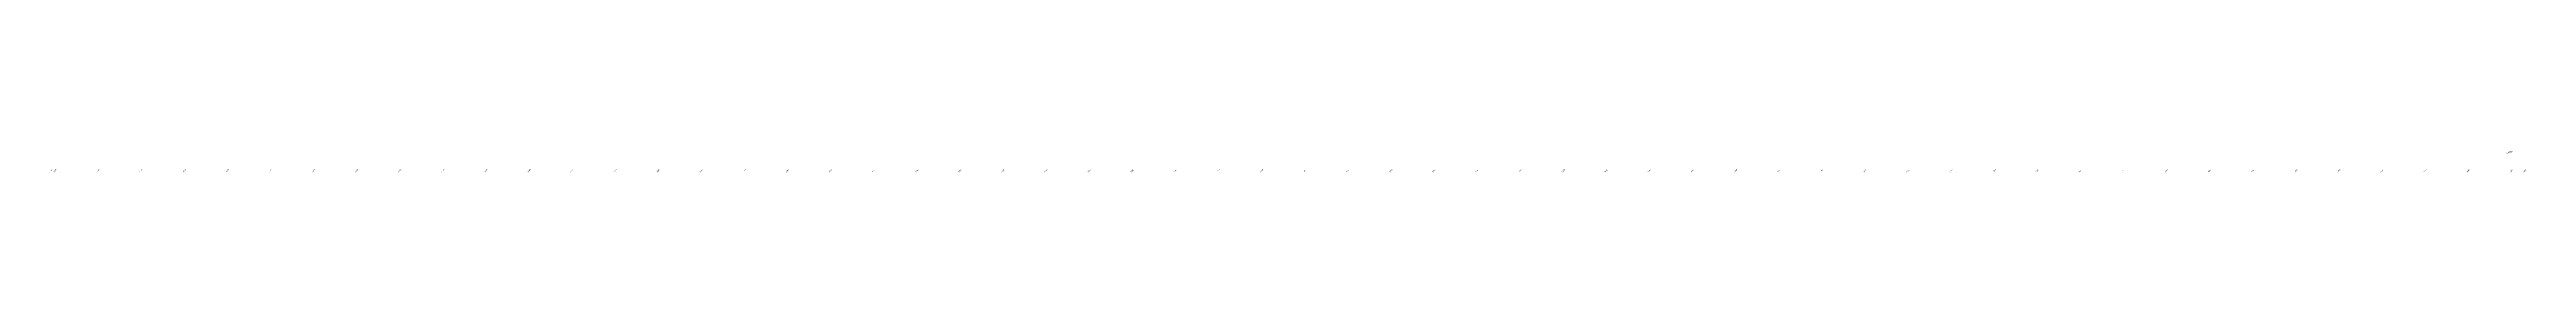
# Model space of a CAD drawing. Header units: metres. Extents: x 286386 to 287779, y 2079267 to 2080589.
# Drawn here: x 286458 to 287607, y 2080079 to 2080089 of the extents above; entities that cross this region are included whole.
import ezdxf
from ezdxf.enums import TextEntityAlignment as Align

# ---------------------------------------------------------------- set-up
doc = ezdxf.new("R2010")
doc.units = ezdxf.units.M
doc.header["$MEASUREMENT"] = 0
doc.layers.add('ESContAnn', color=231, linetype='Continuous')
doc.layers.add('ESElevation', color=150, linetype='Continuous')

msp = doc.modelspace()

# ---------------------------------------------------------------- texts
at = {"layer": 'ESContAnn'}
msp.add_text('4.0000', height=0.75, rotation=20.0562, dxfattribs=at).set_placement((287599.2, 2080088.6), align=Align.MIDDLE_CENTER)
at = {"layer": 'ESElevation'}
for s, p in [('-1.500', (286458.2, 2080080)), ('-1.500', (286460, 2080080)), ('-1.500', (286480, 2080080)), ('-1.500', (286500, 2080080)), ('-1.500', (286520, 2080080)), ('-1.500', (286540, 2080080)), ('-1.500', (286560, 2080080)), ('-1.500', (286580, 2080080)), ('-1.500', (286600, 2080080)), ('-1.500', (286620, 2080080)), ('-1.500', (286640, 2080080)), ('-1.500', (286660, 2080080)), ('-1.454', (286680, 2080080)), ('-0.878', (286700, 2080080)), ('-0.150', (286720, 2080080)), ('0.495', (286740, 2080080)), ('1.617', (286760, 2080080)), ('2.411', (286780, 2080080)), ('2.537', (286800, 2080080)), ('2.763', (286820, 2080080)), ('3.047', (286840, 2080080)), ('3.396', (286860, 2080080)), ('3.601', (286880, 2080080)), ('4.057', (286900, 2080080)), ('4.708', (286920, 2080080)), ('5.254', (286940, 2080080)), ('5.500', (286960, 2080080)), ('5.480', (286980, 2080080)), ('5.369', (287000, 2080080)), ('5.030', (287020, 2080080)), ('4.511', (287040, 2080080)), ('3.942', (287060, 2080080)), ('3.713', (287080, 2080080)), ('3.701', (287100, 2080080)), ('3.601', (287120, 2080080)), ('3.951', (287140, 2080080)), ('4.138', (287160, 2080080)), ('3.680', (287180, 2080080)), ('3.998', (287200, 2080080)), ('4.397', (287220, 2080080)), ('4.638', (287240, 2080080)), ('5.089', (287260, 2080080)), ('5.697', (287280, 2080080)), ('6.411', (287300, 2080080)), ('6.841', (287320, 2080080)), ('7.110', (287340, 2080080)), ('7.263', (287360, 2080080)), ('7.235', (287380, 2080080)), ('6.912', (287400, 2080080)), ('6.277', (287420, 2080080)), ('5.777', (287440, 2080080)), ('5.541', (287460, 2080080)), ('5.482', (287480, 2080080)), ('5.259', (287500, 2080080)), ('4.736', (287520, 2080080)), ('4.095', (287540, 2080080)), ('3.740', (287560, 2080080)), ('3.985', (287580, 2080080)), ('4.247', (287600, 2080080)), ('4.212', (287606.3, 2080080))]:
    msp.add_text(s, height=0.5, rotation=45, dxfattribs=at).set_placement(p, align=Align.MIDDLE_CENTER)

doc.saveas('drawing.dxf')
